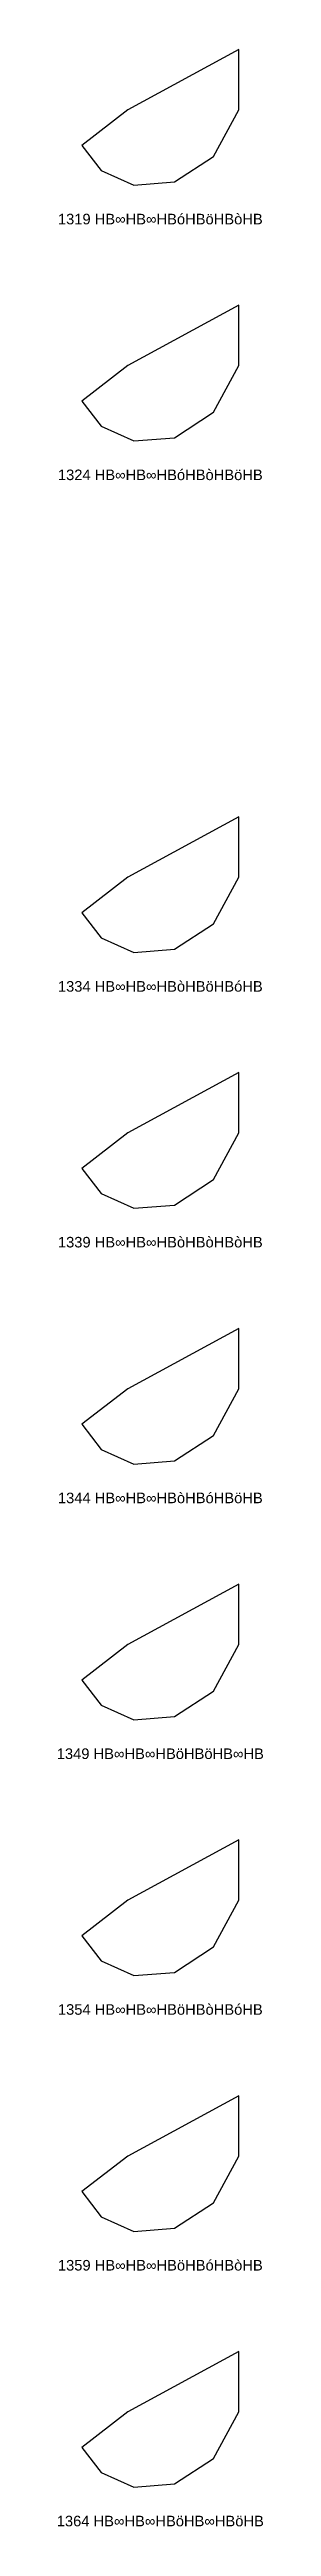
# Model space of a CAD drawing. Header units: millimetres. Extents: x 122552 to 1654769, y -10280102 to 62068.
# Drawn here: x 1473669 to 1495118, y -10269197 to -10011129 of the extents above; entities that cross this region are included whole.
import ezdxf
from ezdxf.enums import TextEntityAlignment as Align

# ---------------------------------------------------------------- set-up
doc = ezdxf.new("R2010")
doc.units = ezdxf.units.MM
doc.styles.add('Arial', font='arial_0.ttf')

msp = doc.modelspace()

# ---------------------------------------------------------------- texts
at = {"style": 'Arial'}
for s, p in [('1319 HB∞HB∞HBóHBöHBòHB', (1484375, -10028793)), ('1324 HB∞HB∞HBóHBòHBöHB', (1484375, -10055442)), ('1334 HB∞HB∞HBòHBöHBóHB', (1484375, -10108739)), ('1339 HB∞HB∞HBòHBòHBòHB', (1484375, -10135388)), ('1344 HB∞HB∞HBòHBóHBöHB', (1484375, -10162036)), ('1349 HB∞HB∞HBöHBöHB∞HB', (1484375, -10188685)), ('1354 HB∞HB∞HBöHBòHBóHB', (1484375, -10215334)), ('1359 HB∞HB∞HBöHBóHBòHB', (1484375, -10241982)), ('1364 HB∞HB∞HBöHB∞HBöHB', (1484375, -10268631))]:
    msp.add_text(s, height=1100, dxfattribs=at).set_placement(p, align=Align.MIDDLE_CENTER)

# ---------------------------------------------------------------- linework, layer by layer
for points in [[(1492578, -10011129), (1480991, -10017418), (1476173, -10021122), (1478183, -10023737), (1481613, -10025260), (1485869, -10024923), (1489942, -10022275), (1492578, -10017418)], [(1492578, -10037778), (1480991, -10044066), (1476173, -10047771), (1478183, -10050385), (1481613, -10051909), (1485869, -10051571), (1489942, -10048924), (1492578, -10044066)], [(1492578, -10091075), (1480991, -10097364), (1476173, -10101068), (1478183, -10103683), (1481613, -10105206), (1485869, -10104869), (1489942, -10102221), (1492578, -10097364)], [(1492578, -10117724), (1480991, -10124012), (1476173, -10127717), (1478183, -10130331), (1481613, -10131855), (1485869, -10131517), (1489942, -10128870), (1492578, -10124012)], [(1492578, -10144373), (1480991, -10150661), (1476173, -10154366), (1478183, -10156980), (1481613, -10158504), (1485869, -10158166), (1489942, -10155519), (1492578, -10150661)], [(1492578, -10171021), (1480991, -10177310), (1476173, -10181014), (1478183, -10183629), (1481613, -10185152), (1485869, -10184815), (1489942, -10182167), (1492578, -10177310)], [(1492578, -10197670), (1480991, -10203958), (1476173, -10207663), (1478183, -10210277), (1481613, -10211801), (1485869, -10211463), (1489942, -10208816), (1492578, -10203958)], [(1492578, -10224319), (1480991, -10230607), (1476173, -10234312), (1478183, -10236926), (1481613, -10238450), (1485869, -10238112), (1489942, -10235465), (1492578, -10230607)], [(1492578, -10250967), (1480991, -10257256), (1476173, -10260960), (1478183, -10263575), (1481613, -10265098), (1485869, -10264761), (1489942, -10262113), (1492578, -10257256)]]:
    msp.add_lwpolyline(points, close=True)

msp.set_redraw_order([(e.dxf.handle, doc.entitydb.next_handle()) for e in msp.query("TEXT MTEXT ATTDEF DIMENSION ARC_DIMENSION")])  # texts and dimensions are drawn at this point

doc.saveas('drawing.dxf')
